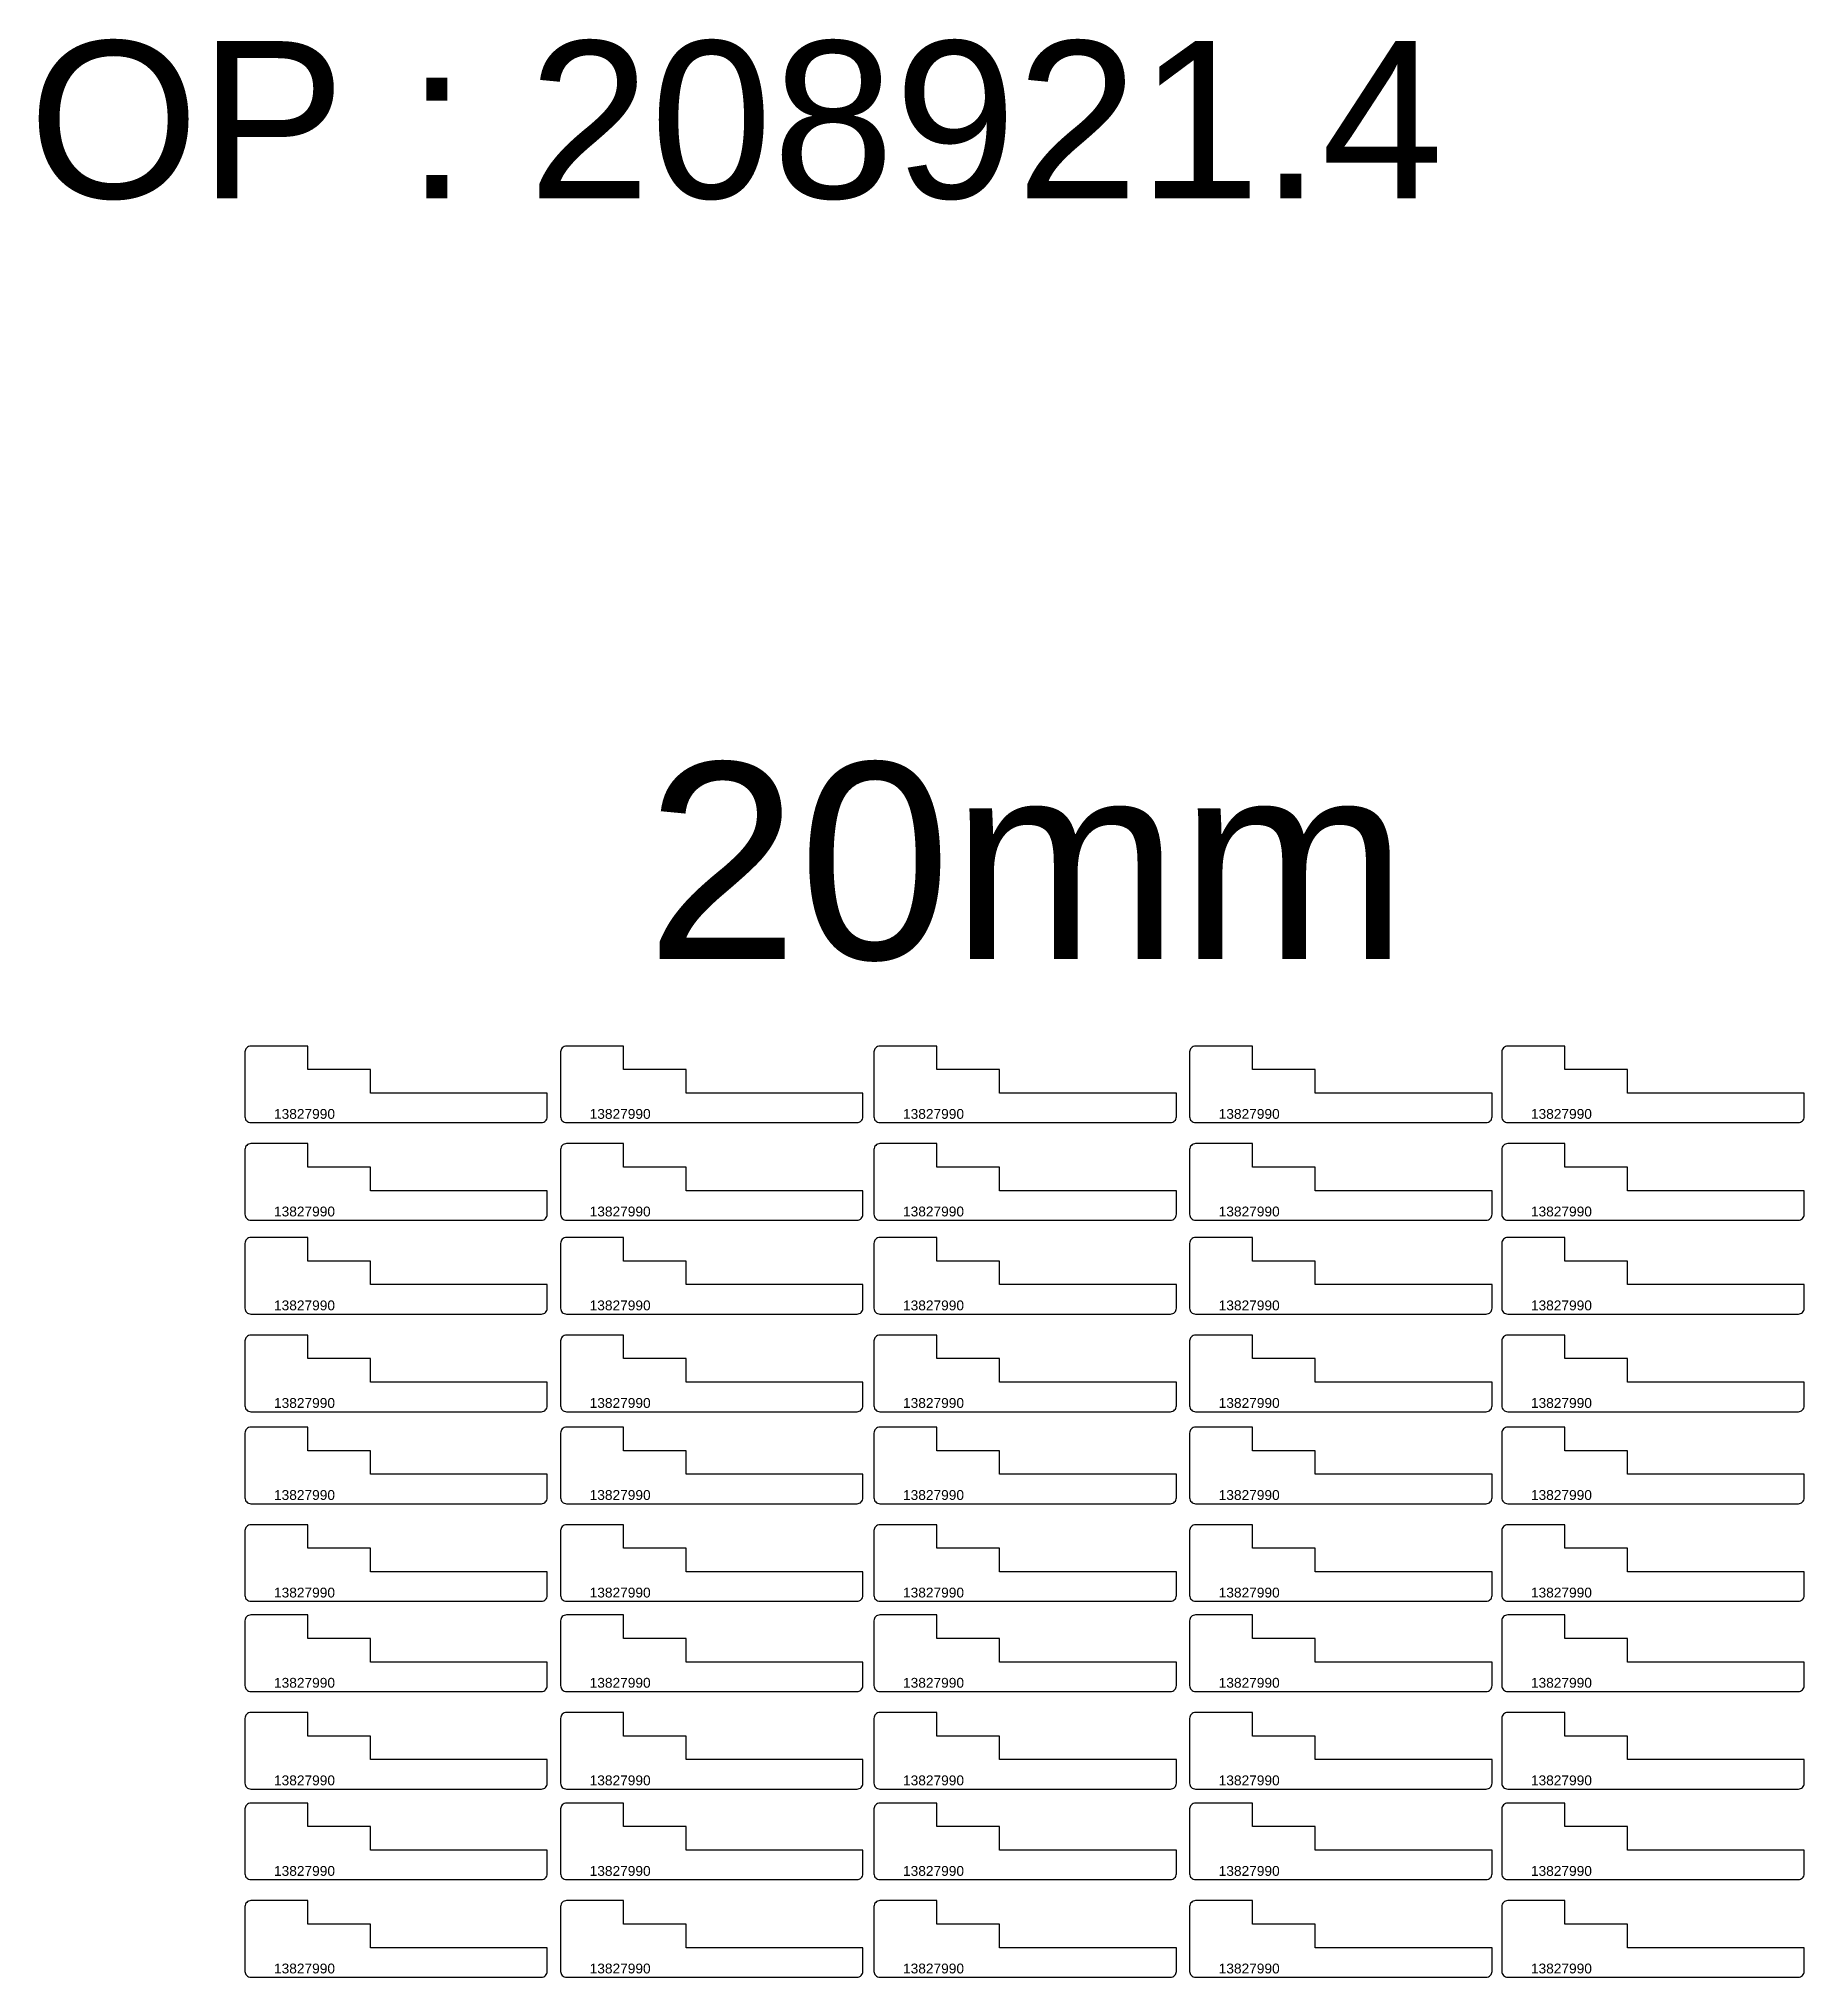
# Model space of a CAD drawing. Header units: millimetres. Extents: x 1349 to 5846, y -1703 to 1001.
# Drawn here: x 3777 to 4676, y 13 to 1000 of the extents above; entities that cross this region are included whole.
import ezdxf

# ---------------------------------------------------------------- set-up
doc = ezdxf.new("R2010")
doc.units = ezdxf.units.MM
doc.layers.add('Des.', color=7, linetype='Continuous')
doc.layers.add('Texto', color=3, linetype='Continuous')
doc.styles.get("Standard").update_dxf_attribs({"font": 'arial.ttf'})

msp = doc.modelspace()

# ---------------------------------------------------------------- texts
at = {"attachment_point": 1}
for s, width, insert, char_height in [('OP : 208921.4', 1489.9741, (3771.92, 999.3), 80), ('20mm', 247.8479, (4086.47, 631.86), 100)]:
    msp.add_mtext_dynamic_manual_height_columns(s, width=width, gutter_width=12.5, heights=[0], dxfattribs=dict(at, insert=insert, char_height=char_height))
at = {"layer": 'Texto', "char_height": 5, "attachment_point": 1}
for insert in [(3897.02, 455.54), (4057.79, 455.54), (4217.4, 455.54), (4378.18, 455.54), (4537.21, 455.54), (3897.02, 405.85), (4057.79, 405.85), (4217.4, 405.85), (4378.18, 405.85), (4537.21, 405.85), (3897.02, 358.04), (4057.79, 358.04), (4217.4, 358.04), (4378.18, 358.04), (4537.21, 358.04), (3897.02, 308.36), (4057.79, 308.36), (4217.4, 308.36), (4378.18, 308.36), (4537.21, 308.36), (3897.02, 261.49), (4057.79, 261.49), (4217.4, 261.49), (4378.18, 261.49), (4537.21, 261.49), (3897.02, 211.81), (4057.79, 211.81), (4217.4, 211.81), (4378.18, 211.81), (4537.21, 211.81), (3897.02, 165.87), (4057.79, 165.87), (4217.4, 165.87), (4378.18, 165.87), (4537.21, 165.87), (3897.02, 116.19), (4057.79, 116.19), (4217.4, 116.19), (4378.18, 116.19), (4537.21, 116.19), (3897.02, 70.07), (4057.79, 70.07), (4217.4, 70.07), (4378.18, 70.07), (4537.21, 70.07), (3897.02, 20.39), (4057.79, 20.39), (4217.4, 20.39), (4378.18, 20.39), (4537.21, 20.39)]:
    msp.add_mtext_dynamic_manual_height_columns('13827990', width=114.2821, gutter_width=12.5, heights=[0], dxfattribs=dict(at, insert=insert))

# ---------------------------------------------------------------- linework, layer by layer
at = {"layer": 'Des.'}
for points in [[(4033.23, 448.59, 0.414214), (4036.23, 451.59), (4036.23, 463.59), (3946.23, 463.59), (3946.23, 475.59), (3914.23, 475.59), (3914.23, 487.59), (3885.23, 487.59, 0.414214), (3882.23, 484.59), (3882.23, 451.59, 0.414214), (3885.23, 448.59)], [(4194, 448.59, 0.414214), (4197, 451.59), (4197, 463.59), (4107, 463.59), (4107, 475.59), (4075, 475.59), (4075, 487.59), (4046, 487.59, 0.414214), (4043, 484.59), (4043, 451.59, 0.414214), (4046, 448.59)], [(4353.61, 448.59, 0.414214), (4356.61, 451.59), (4356.61, 463.59), (4266.61, 463.59), (4266.61, 475.59), (4234.61, 475.59), (4234.61, 487.59), (4205.61, 487.59, 0.414214), (4202.61, 484.59), (4202.61, 451.59, 0.414214), (4205.61, 448.59)], [(4514.39, 448.59, 0.414214), (4517.39, 451.59), (4517.39, 463.59), (4427.39, 463.59), (4427.39, 475.59), (4395.39, 475.59), (4395.39, 487.59), (4366.39, 487.59, 0.414214), (4363.39, 484.59), (4363.39, 451.59, 0.414214), (4366.39, 448.59)], [(4673.42, 448.59, 0.414214), (4676.42, 451.59), (4676.42, 463.59), (4586.42, 463.59), (4586.42, 475.59), (4554.42, 475.59), (4554.42, 487.59), (4525.42, 487.59, 0.414214), (4522.42, 484.59), (4522.42, 451.59, 0.414214), (4525.42, 448.59)], [(4033.23, 398.91, 0.414214), (4036.23, 401.91), (4036.23, 413.91), (3946.23, 413.91), (3946.23, 425.91), (3914.23, 425.91), (3914.23, 437.91), (3885.23, 437.91, 0.414214), (3882.23, 434.91), (3882.23, 401.91, 0.414214), (3885.23, 398.91)], [(4194, 398.91, 0.414214), (4197, 401.91), (4197, 413.91), (4107, 413.91), (4107, 425.91), (4075, 425.91), (4075, 437.91), (4046, 437.91, 0.414214), (4043, 434.91), (4043, 401.91, 0.414214), (4046, 398.91)], [(4353.61, 398.91, 0.414214), (4356.61, 401.91), (4356.61, 413.91), (4266.61, 413.91), (4266.61, 425.91), (4234.61, 425.91), (4234.61, 437.91), (4205.61, 437.91, 0.414214), (4202.61, 434.91), (4202.61, 401.91, 0.414214), (4205.61, 398.91)], [(4514.39, 398.91, 0.414214), (4517.39, 401.91), (4517.39, 413.91), (4427.39, 413.91), (4427.39, 425.91), (4395.39, 425.91), (4395.39, 437.91), (4366.39, 437.91, 0.414214), (4363.39, 434.91), (4363.39, 401.91, 0.414214), (4366.39, 398.91)], [(4673.42, 398.91, 0.414214), (4676.42, 401.91), (4676.42, 413.91), (4586.42, 413.91), (4586.42, 425.91), (4554.42, 425.91), (4554.42, 437.91), (4525.42, 437.91, 0.414214), (4522.42, 434.91), (4522.42, 401.91, 0.414214), (4525.42, 398.91)], [(4033.23, 351.1, 0.414214), (4036.23, 354.1), (4036.23, 366.1), (3946.23, 366.1), (3946.23, 378.1), (3914.23, 378.1), (3914.23, 390.1), (3885.23, 390.1, 0.414214), (3882.23, 387.1), (3882.23, 354.1, 0.414214), (3885.23, 351.1)], [(4194, 351.1, 0.414214), (4197, 354.1), (4197, 366.1), (4107, 366.1), (4107, 378.1), (4075, 378.1), (4075, 390.1), (4046, 390.1, 0.414214), (4043, 387.1), (4043, 354.1, 0.414214), (4046, 351.1)], [(4353.61, 351.1, 0.414214), (4356.61, 354.1), (4356.61, 366.1), (4266.61, 366.1), (4266.61, 378.1), (4234.61, 378.1), (4234.61, 390.1), (4205.61, 390.1, 0.414214), (4202.61, 387.1), (4202.61, 354.1, 0.414214), (4205.61, 351.1)], [(4514.39, 351.1, 0.414214), (4517.39, 354.1), (4517.39, 366.1), (4427.39, 366.1), (4427.39, 378.1), (4395.39, 378.1), (4395.39, 390.1), (4366.39, 390.1, 0.414214), (4363.39, 387.1), (4363.39, 354.1, 0.414214), (4366.39, 351.1)], [(4673.42, 351.1, 0.414214), (4676.42, 354.1), (4676.42, 366.1), (4586.42, 366.1), (4586.42, 378.1), (4554.42, 378.1), (4554.42, 390.1), (4525.42, 390.1, 0.414214), (4522.42, 387.1), (4522.42, 354.1, 0.414214), (4525.42, 351.1)], [(4033.23, 301.42, 0.414214), (4036.23, 304.42), (4036.23, 316.42), (3946.23, 316.42), (3946.23, 328.42), (3914.23, 328.42), (3914.23, 340.42), (3885.23, 340.42, 0.414214), (3882.23, 337.42), (3882.23, 304.42, 0.414214), (3885.23, 301.42)], [(4194, 301.42, 0.414214), (4197, 304.42), (4197, 316.42), (4107, 316.42), (4107, 328.42), (4075, 328.42), (4075, 340.42), (4046, 340.42, 0.414214), (4043, 337.42), (4043, 304.42, 0.414214), (4046, 301.42)], [(4353.61, 301.42, 0.414214), (4356.61, 304.42), (4356.61, 316.42), (4266.61, 316.42), (4266.61, 328.42), (4234.61, 328.42), (4234.61, 340.42), (4205.61, 340.42, 0.414214), (4202.61, 337.42), (4202.61, 304.42, 0.414214), (4205.61, 301.42)], [(4514.39, 301.42, 0.414214), (4517.39, 304.42), (4517.39, 316.42), (4427.39, 316.42), (4427.39, 328.42), (4395.39, 328.42), (4395.39, 340.42), (4366.39, 340.42, 0.414214), (4363.39, 337.42), (4363.39, 304.42, 0.414214), (4366.39, 301.42)], [(4673.42, 301.42, 0.414214), (4676.42, 304.42), (4676.42, 316.42), (4586.42, 316.42), (4586.42, 328.42), (4554.42, 328.42), (4554.42, 340.42), (4525.42, 340.42, 0.414214), (4522.42, 337.42), (4522.42, 304.42, 0.414214), (4525.42, 301.42)], [(4033.23, 254.55, 0.414214), (4036.23, 257.55), (4036.23, 269.55), (3946.23, 269.55), (3946.23, 281.55), (3914.23, 281.55), (3914.23, 293.55), (3885.23, 293.55, 0.414214), (3882.23, 290.55), (3882.23, 257.55, 0.414214), (3885.23, 254.55)], [(4194, 254.55, 0.414214), (4197, 257.55), (4197, 269.55), (4107, 269.55), (4107, 281.55), (4075, 281.55), (4075, 293.55), (4046, 293.55, 0.414214), (4043, 290.55), (4043, 257.55, 0.414214), (4046, 254.55)], [(4353.61, 254.55, 0.414214), (4356.61, 257.55), (4356.61, 269.55), (4266.61, 269.55), (4266.61, 281.55), (4234.61, 281.55), (4234.61, 293.55), (4205.61, 293.55, 0.414214), (4202.61, 290.55), (4202.61, 257.55, 0.414214), (4205.61, 254.55)], [(4514.39, 254.55, 0.414214), (4517.39, 257.55), (4517.39, 269.55), (4427.39, 269.55), (4427.39, 281.55), (4395.39, 281.55), (4395.39, 293.55), (4366.39, 293.55, 0.414214), (4363.39, 290.55), (4363.39, 257.55, 0.414214), (4366.39, 254.55)], [(4673.42, 254.55, 0.414214), (4676.42, 257.55), (4676.42, 269.55), (4586.42, 269.55), (4586.42, 281.55), (4554.42, 281.55), (4554.42, 293.55), (4525.42, 293.55, 0.414214), (4522.42, 290.55), (4522.42, 257.55, 0.414214), (4525.42, 254.55)], [(4033.23, 204.86, 0.414214), (4036.23, 207.86), (4036.23, 219.86), (3946.23, 219.86), (3946.23, 231.86), (3914.23, 231.86), (3914.23, 243.86), (3885.23, 243.86, 0.414214), (3882.23, 240.86), (3882.23, 207.86, 0.414214), (3885.23, 204.86)], [(4194, 204.86, 0.414214), (4197, 207.86), (4197, 219.86), (4107, 219.86), (4107, 231.86), (4075, 231.86), (4075, 243.86), (4046, 243.86, 0.414214), (4043, 240.86), (4043, 207.86, 0.414214), (4046, 204.86)], [(4353.61, 204.86, 0.414214), (4356.61, 207.86), (4356.61, 219.86), (4266.61, 219.86), (4266.61, 231.86), (4234.61, 231.86), (4234.61, 243.86), (4205.61, 243.86, 0.414214), (4202.61, 240.86), (4202.61, 207.86, 0.414214), (4205.61, 204.86)], [(4514.39, 204.86, 0.414214), (4517.39, 207.86), (4517.39, 219.86), (4427.39, 219.86), (4427.39, 231.86), (4395.39, 231.86), (4395.39, 243.86), (4366.39, 243.86, 0.414214), (4363.39, 240.86), (4363.39, 207.86, 0.414214), (4366.39, 204.86)], [(4673.42, 204.86, 0.414214), (4676.42, 207.86), (4676.42, 219.86), (4586.42, 219.86), (4586.42, 231.86), (4554.42, 231.86), (4554.42, 243.86), (4525.42, 243.86, 0.414214), (4522.42, 240.86), (4522.42, 207.86, 0.414214), (4525.42, 204.86)], [(4033.23, 158.93, 0.414214), (4036.23, 161.93), (4036.23, 173.93), (3946.23, 173.93), (3946.23, 185.93), (3914.23, 185.93), (3914.23, 197.93), (3885.23, 197.93, 0.414214), (3882.23, 194.93), (3882.23, 161.93, 0.414214), (3885.23, 158.93)], [(4194, 158.93, 0.414214), (4197, 161.93), (4197, 173.93), (4107, 173.93), (4107, 185.93), (4075, 185.93), (4075, 197.93), (4046, 197.93, 0.414214), (4043, 194.93), (4043, 161.93, 0.414214), (4046, 158.93)], [(4353.61, 158.93, 0.414214), (4356.61, 161.93), (4356.61, 173.93), (4266.61, 173.93), (4266.61, 185.93), (4234.61, 185.93), (4234.61, 197.93), (4205.61, 197.93, 0.414214), (4202.61, 194.93), (4202.61, 161.93, 0.414214), (4205.61, 158.93)], [(4514.39, 158.93, 0.414214), (4517.39, 161.93), (4517.39, 173.93), (4427.39, 173.93), (4427.39, 185.93), (4395.39, 185.93), (4395.39, 197.93), (4366.39, 197.93, 0.414214), (4363.39, 194.93), (4363.39, 161.93, 0.414214), (4366.39, 158.93)], [(4673.42, 158.93, 0.414214), (4676.42, 161.93), (4676.42, 173.93), (4586.42, 173.93), (4586.42, 185.93), (4554.42, 185.93), (4554.42, 197.93), (4525.42, 197.93, 0.414214), (4522.42, 194.93), (4522.42, 161.93, 0.414214), (4525.42, 158.93)], [(4033.23, 109.25, 0.414214), (4036.23, 112.25), (4036.23, 124.25), (3946.23, 124.25), (3946.23, 136.25), (3914.23, 136.25), (3914.23, 148.25), (3885.23, 148.25, 0.414214), (3882.23, 145.25), (3882.23, 112.25, 0.414214), (3885.23, 109.25)], [(4194, 109.25, 0.414214), (4197, 112.25), (4197, 124.25), (4107, 124.25), (4107, 136.25), (4075, 136.25), (4075, 148.25), (4046, 148.25, 0.414214), (4043, 145.25), (4043, 112.25, 0.414214), (4046, 109.25)], [(4353.61, 109.25, 0.414214), (4356.61, 112.25), (4356.61, 124.25), (4266.61, 124.25), (4266.61, 136.25), (4234.61, 136.25), (4234.61, 148.25), (4205.61, 148.25, 0.414214), (4202.61, 145.25), (4202.61, 112.25, 0.414214), (4205.61, 109.25)], [(4514.39, 109.25, 0.414214), (4517.39, 112.25), (4517.39, 124.25), (4427.39, 124.25), (4427.39, 136.25), (4395.39, 136.25), (4395.39, 148.25), (4366.39, 148.25, 0.414214), (4363.39, 145.25), (4363.39, 112.25, 0.414214), (4366.39, 109.25)], [(4673.42, 109.25, 0.414214), (4676.42, 112.25), (4676.42, 124.25), (4586.42, 124.25), (4586.42, 136.25), (4554.42, 136.25), (4554.42, 148.25), (4525.42, 148.25, 0.414214), (4522.42, 145.25), (4522.42, 112.25, 0.414214), (4525.42, 109.25)], [(4033.23, 63.13, 0.414214), (4036.23, 66.13), (4036.23, 78.13), (3946.23, 78.13), (3946.23, 90.13), (3914.23, 90.13), (3914.23, 102.13), (3885.23, 102.13, 0.414214), (3882.23, 99.13), (3882.23, 66.13, 0.414214), (3885.23, 63.13)], [(4194, 63.13, 0.414214), (4197, 66.13), (4197, 78.13), (4107, 78.13), (4107, 90.13), (4075, 90.13), (4075, 102.13), (4046, 102.13, 0.414214), (4043, 99.13), (4043, 66.13, 0.414214), (4046, 63.13)], [(4353.61, 63.13, 0.414214), (4356.61, 66.13), (4356.61, 78.13), (4266.61, 78.13), (4266.61, 90.13), (4234.61, 90.13), (4234.61, 102.13), (4205.61, 102.13, 0.414214), (4202.61, 99.13), (4202.61, 66.13, 0.414214), (4205.61, 63.13)], [(4514.39, 63.13, 0.414214), (4517.39, 66.13), (4517.39, 78.13), (4427.39, 78.13), (4427.39, 90.13), (4395.39, 90.13), (4395.39, 102.13), (4366.39, 102.13, 0.414214), (4363.39, 99.13), (4363.39, 66.13, 0.414214), (4366.39, 63.13)], [(4673.42, 63.13, 0.414214), (4676.42, 66.13), (4676.42, 78.13), (4586.42, 78.13), (4586.42, 90.13), (4554.42, 90.13), (4554.42, 102.13), (4525.42, 102.13, 0.414214), (4522.42, 99.13), (4522.42, 66.13, 0.414214), (4525.42, 63.13)], [(4033.23, 13.44, 0.414214), (4036.23, 16.44), (4036.23, 28.44), (3946.23, 28.44), (3946.23, 40.44), (3914.23, 40.44), (3914.23, 52.44), (3885.23, 52.44, 0.414214), (3882.23, 49.44), (3882.23, 16.44, 0.414214), (3885.23, 13.44)], [(4194, 13.44, 0.414214), (4197, 16.44), (4197, 28.44), (4107, 28.44), (4107, 40.44), (4075, 40.44), (4075, 52.44), (4046, 52.44, 0.414214), (4043, 49.44), (4043, 16.44, 0.414214), (4046, 13.44)], [(4353.61, 13.44, 0.414214), (4356.61, 16.44), (4356.61, 28.44), (4266.61, 28.44), (4266.61, 40.44), (4234.61, 40.44), (4234.61, 52.44), (4205.61, 52.44, 0.414214), (4202.61, 49.44), (4202.61, 16.44, 0.414214), (4205.61, 13.44)], [(4514.39, 13.44, 0.414214), (4517.39, 16.44), (4517.39, 28.44), (4427.39, 28.44), (4427.39, 40.44), (4395.39, 40.44), (4395.39, 52.44), (4366.39, 52.44, 0.414214), (4363.39, 49.44), (4363.39, 16.44, 0.414214), (4366.39, 13.44)], [(4673.42, 13.44, 0.414214), (4676.42, 16.44), (4676.42, 28.44), (4586.42, 28.44), (4586.42, 40.44), (4554.42, 40.44), (4554.42, 52.44), (4525.42, 52.44, 0.414214), (4522.42, 49.44), (4522.42, 16.44, 0.414214), (4525.42, 13.44)]]:
    msp.add_lwpolyline(points, format="xyb", close=True, dxfattribs=at)

msp.set_redraw_order([(e.dxf.handle, doc.entitydb.next_handle()) for e in msp.query("TEXT MTEXT ATTDEF DIMENSION ARC_DIMENSION")])  # texts and dimensions are drawn at this point

doc.saveas('drawing.dxf')
